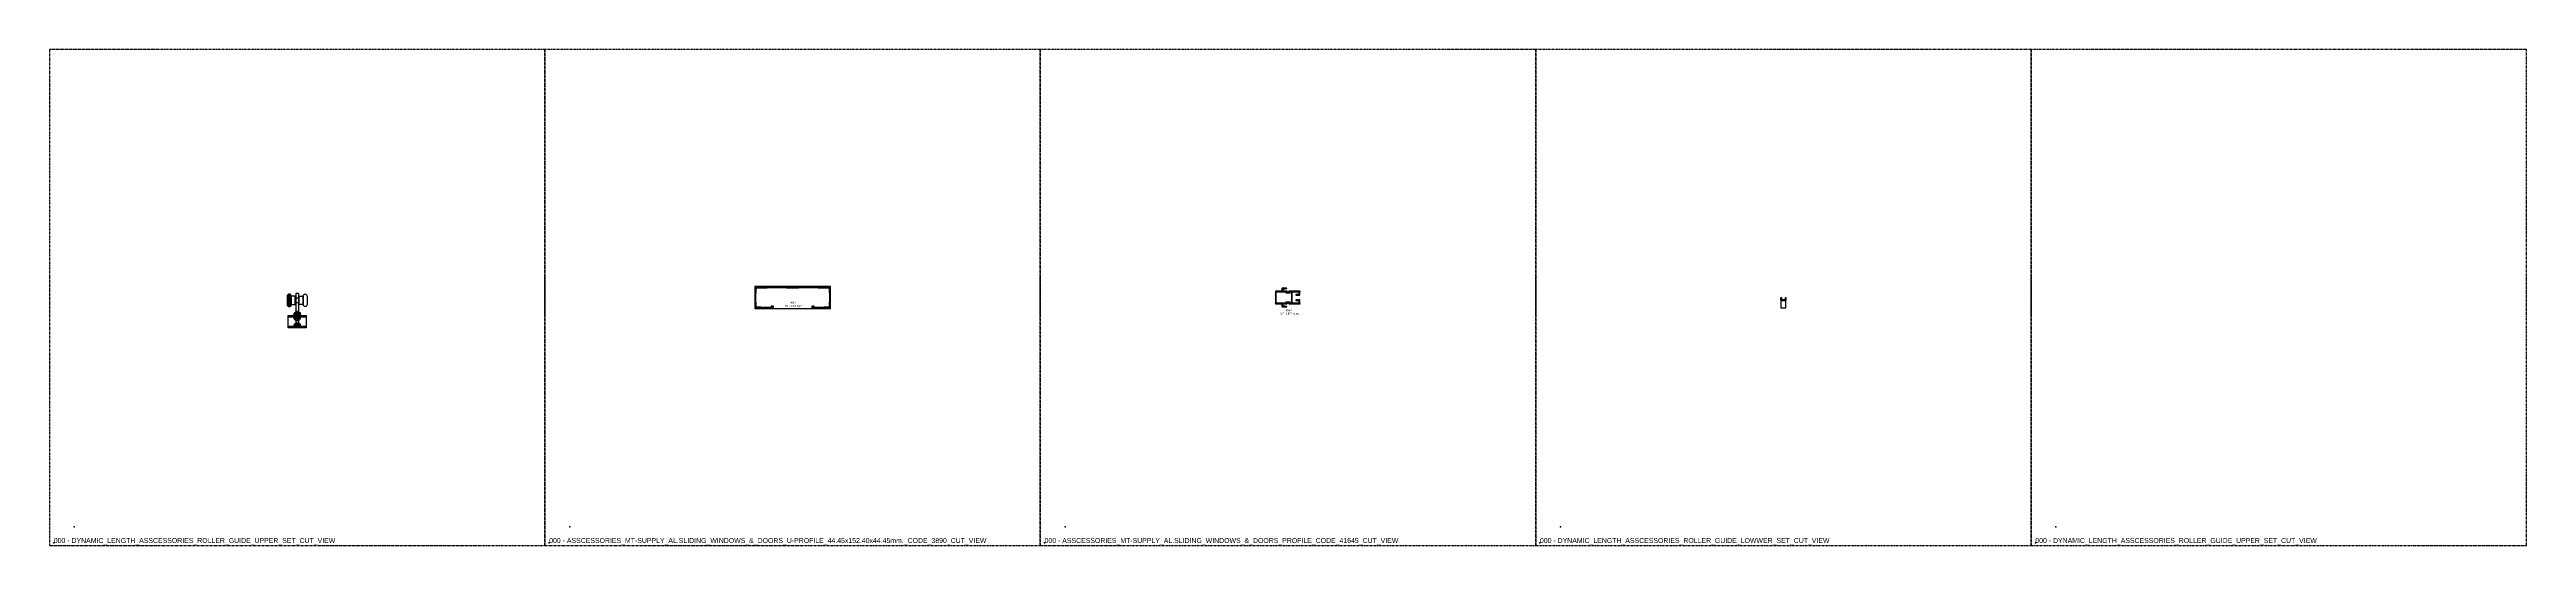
# Model space of a CAD drawing. Header units: millimetres. Extents: x -244126 to 368105, y -173968 to 259060.
# Drawn here: x 158884 to 163884, y -94682 to -93682 of the extents above; entities that cross this region are included whole.
import ezdxf

# ---------------------------------------------------------------- set-up
doc = ezdxf.new("R2010")
doc.units = ezdxf.units.MM
doc.header["$MEASUREMENT"] = 0
doc.linetypes.add('005_GG_TA_LINE', pattern=[13.75, 5, -1.25, 1.25, -1.25, 5])
doc.linetypes.add('HIDDEN', pattern=[9.525, 6.35, -3.175])
for name, color, linetype in [('000 - H A T C H', 8, 'Continuous'), ('000 - H I D D E N', 7, 'Continuous'), ('000 - L I N E 0.1', 1, 'Continuous'), ('000 - WIPEOUT', 250, 'Continuous'), ('001 - ASCESSORIES', 1, 'Continuous'), ('T', 2, 'Continuous')]:
    doc.layers.add(name, color=color, linetype=linetype)
doc.layers.add('TEXT', color=12, linetype='Continuous', lineweight=30)
doc.styles.get("Standard").update_dxf_attribs({"font": 'arial.ttf'})
doc.styles.add('style13', font='GIL_____.TTF', dxfattribs={"width": 0.7, "height": 2})

# ---------------------------------------------------------------- blocks, each defined once
blk = doc.blocks.new('*U1759')
at = {"color": 0, "linetype": '005_GG_TA_LINE'}
blk.add_lwpolyline([(0, 0), (1000, 0), (1000, 1000), (0, 1000)], close=True, dxfattribs=at)
for p in [(8.6, 4.9), (50, 37.5)]:
    blk.add_point(p, dxfattribs=at)
blk.add_attdef('NAMEBLK', (8.6, 4.9), '', height=10, dxfattribs=at)
blk = doc.blocks.new('000 - ASSCESSORIES_MT-SUPPLY_AL.SLIDING_WINDOWS_&_DOORS_U-PROFILE_44.45x152.40x44.45mm._CODE_3890_CUT_VIEW')
at = {"layer": '000 - H A T C H', "linetype": 'ByBlock'}
h = blk.add_hatch(dxfattribs=at)
h.set_pattern_fill('ANSI32', color=256, scale=5, style=0)
h.set_pattern_definition([(45, (-53349.1975, -21290.9474), (-1.325825215, 1.325825215), []), (45, (-53348.3136, -21290.9474), (-1.325825215, 1.325825215), [])])
h.paths.add_polyline_path([(12.2, 19.725), (12.7, 20.225), (50.8, 20.225), (51.3, 19.725), (72.7, 19.725, -0.41421356), (73.7, 18.725), (73.7, 10.025), (74.2, 9.525), (74.2, -9.525), (73.7, -10.025), (73.7, -19.225, -0.41421356), (73.2, -19.725), (64, -19.725), (63.5, -20.225), (44.1, -20.225, -0.41421356), (43.6, -19.725), (43.6, -18.225, 0.41421356), (43.1, -17.725), (41.3, -17.725), (40.8, -18.225), (40.3, -17.725), (39.4, -17.725, 1), (39.4, -19.725), (41.3, -19.725, -0.41421356), (41.6, -20.025), (41.6, -21.925, 0.41421356), (41.9, -22.225), (75.9, -22.225, 0.41421356), (76.2, -21.925), (76.2, 21.925, 0.41421356), (75.9, 22.225), (0, 22.225), (-75.9, 22.225, 0.41421356), (-76.2, 21.925), (-76.2, -21.925, 0.41421356), (-75.9, -22.225), (-41.9, -22.225, 0.41421356), (-41.6, -21.925), (-41.6, -20.025, -0.41421356), (-41.3, -19.725), (-39.4, -19.725, 1), (-39.4, -17.725), (-40.3, -17.725), (-40.8, -18.225), (-41.3, -17.725), (-43.1, -17.725, 0.41421356), (-43.6, -18.225), (-43.6, -19.725, -0.41421356), (-44.1, -20.225), (-63.5, -20.225), (-64, -19.725), (-73.2, -19.725, -0.41421356), (-73.7, -19.225), (-73.7, -10.025), (-74.2, -9.525), (-74.2, 9.525), (-73.7, 10.025), (-73.7, 18.725, -0.41421356), (-72.7, 19.725), (-51.3, 19.725), (-50.8, 20.225), (-12.7, 20.225), (-12.2, 19.725), (0, 19.725)])
at = {"color": 250}
blk.add_lwpolyline([(-76.2, -22.225), (76.2, -22.225), (76.2, 22.225), (-76.2, 22.225)], close=True, dxfattribs=at)
at = {"layer": '001 - ASCESSORIES', "color": 0, "linetype": 'ByBlock'}
blk.add_lwpolyline([(41.8, -17.725), (41.3, -17.725), (40.8, -18.225), (40.3, -17.725), (39.4, -17.725, 1), (39.4, -19.725), (41.3, -19.725, -0.41421356), (41.6, -20.025), (41.6, -21.925, 0.41421356), (41.9, -22.225), (75.9, -22.225, 0.41421356), (76.2, -21.925), (76.2, 21.925, 0.41421356), (75.9, 22.225), (0, 22.225), (-75.9, 22.225, 0.41421356), (-76.2, 21.925), (-76.2, -21.925, 0.41421356), (-75.9, -22.225), (-41.9, -22.225, 0.41421356), (-41.6, -21.925), (-41.6, -20.025, -0.41421356), (-41.3, -19.725), (-39.4, -19.725, 1), (-39.4, -17.725), (-40.3, -17.725), (-40.8, -18.225), (-41.3, -17.725), (-43.1, -17.725, 0.41421356), (-43.6, -18.225), (-43.6, -19.725, -0.41421356), (-44.1, -20.225), (-63.5, -20.225), (-64, -19.725), (-73.2, -19.725, -0.41421356), (-73.7, -19.225), (-73.7, -10.025), (-74.2, -9.525), (-74.2, 9.525), (-73.7, 10.025), (-73.7, 18.725, -0.41421356), (-72.7, 19.725), (-51.3, 19.725), (-50.8, 20.225), (-12.7, 20.225), (-12.2, 19.725), (0, 19.725), (12.2, 19.725), (12.7, 20.225), (50.8, 20.225), (51.3, 19.725), (72.7, 19.725, -0.41421356), (73.7, 18.725), (73.7, 10.025), (74.2, 9.525), (74.2, -9.525), (73.7, -10.025), (73.7, -19.225, -0.41421356), (73.2, -19.725), (64, -19.725), (63.5, -20.225), (44.1, -20.225, -0.41421356), (43.6, -19.725), (43.6, -18.225, 0.41421356), (43.1, -17.725), (41.3, -17.725)], format="xyb", dxfattribs=at)
at = {"layer": 'T', "style": 'style13', "width": 0.7}
blk.add_text('WT : 1.878 Kg./m.', height=4, dxfattribs=at).set_placement((-15.487, -18.992))
at = {"layer": 'T', "insert": (-4.824, -8.599), "char_height": 4, "width": 23.84124, "attachment_point": 1, "style": 'style13'}
blk.add_mtext('3890', dxfattribs=at)
blk = doc.blocks.new('000 - ASSCESSORIES_MT-SUPPLY_AL.SLIDING_WINDOWS_&_DOORS_PROFILE_CODE_41645_CUT_VIEW')
at = {"layer": '000 - H A T C H'}
h = blk.add_hatch(dxfattribs=at)
h.set_pattern_fill('ANSI32', color=256, scale=3, style=0)
h.set_pattern_definition([(45, (-54273.3902, -22199.1822), (-0.795495129, 0.795495129), []), (45, (-54272.8598, -22199.1822), (-0.795495129, 0.795495129), [])])
edge = h.paths.add_edge_path(flags=16)
edge.add_arc((-4, -9.7), 0.5, 450, 540, ccw=False)
edge.add_line((-4, -9.2), (4, -9.2))
edge.add_arc((4, -9.7), 0.5, 360, 450, ccw=False)
edge.add_line((4.5, -9.7), (4.5, -11))
edge.add_arc((5, -11), 0.5, 540, 630)
edge.add_line((5, -11.5), (6.5, -11.5))
edge.add_arc((6.5, -11), 0.5, 270, 360)
edge.add_line((7, -11), (7, 11))
edge.add_arc((6.5, 11), 0.5, 360, 450)
edge.add_line((6.5, 11.5), (5, 11.5))
edge.add_arc((5, 11), 0.5, 450, 540)
edge.add_line((4.5, 11), (4.5, 9.7))
edge.add_arc((4, 9.7), 0.5, 270, 360, ccw=False)
edge.add_line((4, 9.2), (-4, 9.2))
edge.add_arc((-4, 9.7), 0.5, 180, 270, ccw=False)
edge.add_line((-4.5, 9.7), (-4.5, 11))
edge.add_arc((-5, 11), 0.5, 360, 450)
edge.add_line((-5, 11.5), (-23.4, 11.5))
edge.add_arc((-23.4, 11), 0.5, 450, 540)
edge.add_line((-23.9, 11), (-23.9, -11))
edge.add_arc((-23.4, -11), 0.5, 540, 630)
edge.add_line((-23.4, -11.5), (-5, -11.5))
edge.add_arc((-5, -11), 0.5, 270, 360)
edge.add_line((-4.5, -11), (-4.5, -9.7))
edge = h.paths.add_edge_path()
edge.add_arc((-2.1, -12.5), 0.5, 270, 450, ccw=False)
edge.add_line((-2.1, -13), (-9.4, -13))
edge.add_arc((-9.4, -14.2), 1.2, 450, 540)
edge.add_line((-10.6, -14.2), (-10.6, -17.2))
edge.add_arc((-10.3, -17.2), 0.3, 540, 630)
edge.add_line((-10.3, -17.5), (-9.4, -17.5))
edge.add_arc((-9.4, -17.2), 0.3, 270, 375)
edge.add_line((-9.1, -17.1), (-9.2, -16.9))
edge.add_arc((-8.9, -16.8), 0.3, 75, 195.4474, ccw=False)
edge.add_line((-8.8, -16.5), (-2.8, -18.1))
edge.add_arc((-2.9, -18.4), 0.3, 334.287, 435, ccw=False)
edge.add_arc((-3.3, -18.2), 0.8, 270, 334.287, ccw=False)
edge.add_line((-3.3, -19), (-11.4, -19))
edge.add_arc((-11.4, -18), 1, 180, 270, ccw=False)
edge.add_line((-12.4, -18), (-12.4, -14.2))
edge.add_arc((-13.6, -14.2), 1.2, 360, 450)
edge.add_line((-13.6, -13), (-24.9, -13))
edge.add_arc((-24.9, -12.5), 0.5, 180, 270, ccw=False)
edge.add_line((-25.4, -12.5), (-25.4, 12.5))
edge.add_arc((-24.9, 12.5), 0.5, 90, 180, ccw=False)
edge.add_line((-24.9, 13), (-13.6, 13))
edge.add_arc((-13.6, 14.2), 1.2, 270, 360)
edge.add_line((-12.4, 14.2), (-12.4, 18))
edge.add_arc((-11.4, 18), 1, 450, 540, ccw=False)
edge.add_line((-11.4, 19), (-3.3, 19))
edge.add_arc((-3.3, 18.2), 0.8, 385.713, 450, ccw=False)
edge.add_arc((-2.9, 18.4), 0.3, 285, 385.713, ccw=False)
edge.add_line((-2.8, 18.1), (-8.8, 16.5))
edge.add_arc((-8.9, 16.8), 0.3, 164.5526, 285, ccw=False)
edge.add_line((-9.2, 16.9), (-9.1, 17.1))
edge.add_arc((-9.4, 17.2), 0.3, 345, 450)
edge.add_line((-9.4, 17.5), (-10.3, 17.5))
edge.add_arc((-10.3, 17.2), 0.3, 450, 540)
edge.add_line((-10.6, 17.2), (-10.6, 14.2))
edge.add_arc((-9.4, 14.2), 1.2, 180, 270)
edge.add_line((-9.4, 13), (-2.1, 13))
edge.add_arc((-2.1, 12.5), 0.5, 270, 450, ccw=False)
edge.add_line((-2.1, 12), (-2.7, 12))
edge.add_arc((-2.7, 11.7), 0.3, 450, 540)
edge.add_line((-3, 11.7), (-3, 11))
edge.add_arc((-2.7, 11), 0.3, 540, 630)
edge.add_line((-2.7, 10.7), (2.7, 10.7))
edge.add_arc((2.7, 11), 0.3, 270, 360)
edge.add_line((3, 11), (3, 11.7))
edge.add_arc((2.7, 11.7), 0.3, 360, 450)
edge.add_line((2.7, 12), (2.1, 12))
edge.add_arc((2.1, 12.5), 0.5, 90, 270, ccw=False)
edge.add_line((2.1, 13), (23.7, 13))
edge.add_arc((23.7, 12), 1, 385.3769, 450, ccw=False)
edge.add_arc((24.3, 12.3), 0.3, 270, 385.3769, ccw=False)
edge.add_line((24.3, 12), (23.6, 12))
edge.add_line((23.6, 12), (23.6, 5.2))
edge.add_arc((23.1, 5.2), 0.5, 270, 360, ccw=False)
edge.add_line((23.1, 4.8), (22.1, 4.8))
edge.add_line((22.1, 4.8), (22.1, 5.2))
edge.add_line((22.1, 5.2), (21.6, 4.8))
edge.add_line((21.6, 4.8), (20.6, 4.8))
edge.add_line((20.6, 4.8), (20.6, 5.2))
edge.add_line((20.6, 5.2), (20.1, 4.8))
edge.add_line((20.1, 4.8), (19.1, 4.8))
edge.add_line((19.1, 4.8), (19.1, 5.2))
edge.add_line((19.1, 5.2), (18.6, 4.8))
edge.add_line((18.6, 4.8), (16.6, 4.8))
edge.add_arc((16.6, 5.5), 0.75, 90, 270, ccw=False)
edge.add_line((16.6, 6.2), (21.6, 6.2))
edge.add_arc((21.6, 6.8), 0.5, 270, 360)
edge.add_line((22.1, 6.8), (22.1, 11))
edge.add_arc((21.6, 11), 0.5, 360, 450)
edge.add_line((21.6, 11.5), (9, 11.5))
edge.add_arc((9, 11), 0.5, 450, 540)
edge.add_line((8.5, 11), (8.5, -11))
edge.add_arc((9, -11), 0.5, 540, 630)
edge.add_line((9, -11.5), (21.6, -11.5))
edge.add_arc((21.6, -11), 0.5, 270, 360)
edge.add_line((22.1, -11), (22.1, -6.8))
edge.add_arc((21.6, -6.8), 0.5, 360, 450)
edge.add_line((21.6, -6.2), (16.6, -6.2))
edge.add_arc((16.6, -5.5), 0.75, 90, 270, ccw=False)
edge.add_line((16.6, -4.8), (18.6, -4.8))
edge.add_line((18.6, -4.8), (19.1, -5.2))
edge.add_line((19.1, -5.2), (19.1, -4.8))
edge.add_line((19.1, -4.8), (20.1, -4.8))
edge.add_line((20.1, -4.8), (20.6, -5.2))
edge.add_line((20.6, -5.2), (20.6, -4.8))
edge.add_line((20.6, -4.8), (21.6, -4.8))
edge.add_line((21.6, -4.8), (22.1, -5.2))
edge.add_line((22.1, -5.2), (22.1, -4.8))
edge.add_line((22.1, -4.8), (23.1, -4.8))
edge.add_arc((23.1, -5.2), 0.5, 360, 450, ccw=False)
edge.add_line((23.6, -5.2), (23.6, -12))
edge.add_line((23.6, -12), (24.3, -12))
edge.add_arc((24.3, -12.3), 0.3, 334.6231, 450, ccw=False)
edge.add_arc((23.7, -12), 1, 270, 334.6231, ccw=False)
edge.add_line((23.7, -13), (2.1, -13))
edge.add_arc((2.1, -12.5), 0.5, 90, 270, ccw=False)
edge.add_line((2.1, -12), (2.7, -12))
edge.add_arc((2.7, -11.7), 0.3, 270, 360)
edge.add_line((3, -11.7), (3, -11))
edge.add_arc((2.7, -11), 0.3, 360, 450)
edge.add_line((2.7, -10.7), (-2.7, -10.7))
edge.add_arc((-2.7, -11), 0.3, 450, 540)
edge.add_line((-3, -11), (-3, -11.7))
edge.add_arc((-2.7, -11.7), 0.3, 540, 630)
edge.add_line((-2.7, -12), (-2.1, -12))
at = {"layer": '001 - ASCESSORIES'}
for points in [[(-12.4, -14.2), (-12.4, -18, 0.414214), (-11.4, -19), (-3.3, -19, 0.288101), (-2.6, -18.5, 0.470101), (-2.8, -18.1), (-8.8, -16.5, 0.579956), (-9.2, -16.9), (-9.1, -17.1, -0.493145), (-9.4, -17.5), (-10.3, -17.5, -0.414214), (-10.6, -17.2), (-10.6, -14.2, -0.414214), (-9.4, -13), (-2.1, -13, 1), (-2.1, -12), (-2.7, -12, -0.414214), (-3, -11.7), (-3, -11, -0.414214), (-2.7, -10.7), (2.7, -10.7, -0.414214), (3, -11), (3, -11.7, -0.414214), (2.7, -12), (2.1, -12, 1), (2.1, -13), (23.7, -13, 0.28969), (24.6, -12.4, 0.55076), (24.3, -12), (23.6, -12), (23.6, -5.2, 0.414214), (23.1, -4.8), (22.1, -4.8), (22.1, -5.2), (21.6, -4.8), (20.6, -4.8), (20.6, -5.2), (20.1, -4.8), (19.1, -4.8), (19.1, -5.2), (18.6, -4.8), (16.6, -4.8, 1), (16.6, -6.2), (21.6, -6.2, -0.414214), (22.1, -6.8), (22.1, -11, -0.414214), (21.6, -11.5), (9, -11.5, -0.414214), (8.5, -11), (8.5, 11, -0.414214), (9, 11.5), (21.6, 11.5, -0.414214), (22.1, 11), (22.1, 6.8, -0.414214), (21.6, 6.2), (16.6, 6.2, 1), (16.6, 4.8), (18.6, 4.8), (19.1, 5.2), (19.1, 4.8), (20.1, 4.8), (20.6, 5.2), (20.6, 4.8), (21.6, 4.8), (22.1, 5.2), (22.1, 4.8), (23.1, 4.8, 0.414214), (23.6, 5.2), (23.6, 12), (24.3, 12, 0.55076), (24.6, 12.4, 0.28969), (23.7, 13), (2.1, 13, 1), (2.1, 12), (2.7, 12, -0.414214), (3, 11.7), (3, 11, -0.414214), (2.7, 10.7), (-2.7, 10.7, -0.414214), (-3, 11), (-3, 11.7, -0.414214), (-2.7, 12), (-2.1, 12, 1), (-2.1, 13), (-9.4, 13, -0.414214), (-10.6, 14.2), (-10.6, 17.2, -0.414214), (-10.3, 17.5), (-9.4, 17.5, -0.493145), (-9.1, 17.1), (-9.2, 16.9, 0.579956), (-8.8, 16.5), (-2.8, 18.1, 0.470101), (-2.6, 18.5, 0.288101), (-3.3, 19), (-11.4, 19, 0.414214), (-12.4, 18), (-12.4, 14.2, -0.414214), (-13.6, 13), (-24.9, 13, 0.414214), (-25.4, 12.5), (-25.4, -12.5, 0.414214), (-24.9, -13), (-13.6, -13, -0.414214)], [(-23.9, -11), (-23.9, 11, -0.414214), (-23.4, 11.5), (-5, 11.5, -0.414214), (-4.5, 11), (-4.5, 9.7, 0.414214), (-4, 9.2), (4, 9.2, 0.414214), (4.5, 9.7), (4.5, 11, -0.414214), (5, 11.5), (6.5, 11.5, -0.414214), (7, 11), (7, -11, -0.414214), (6.5, -11.5), (5, -11.5, -0.414214), (4.5, -11), (4.5, -9.7, 0.414214), (4, -9.2), (-4, -9.2, 0.414214), (-4.5, -9.7), (-4.5, -11, -0.414214), (-5, -11.5), (-23.4, -11.5, -0.414214)]]:
    blk.add_lwpolyline(points, format="xyb", close=True, dxfattribs=at)
at = {"layer": 'TEXT', "style": 'style13', "width": 0.7}
blk.add_text('WT : 0.877 Kg./m.', height=4, dxfattribs=at).set_placement((-15.3, -34.6))
at = {"layer": 'TEXT', "insert": (-4.9, -24.1), "char_height": 4, "width": 23.841, "attachment_point": 1, "style": 'style13'}
blk.add_mtext('41645', dxfattribs=at)
blk = doc.blocks.new('000 - DYNAMIC_LENGTH_ASSCESSORIES_ROLLER_GUIDE_LOWWER_SET_CUT_VIEW')
at = {"layer": '000 - H A T C H'}
h = blk.add_hatch(dxfattribs=at)
h.set_pattern_fill('ANSI32', color=8)
h.set_pattern_definition([(45, (-24334.9686, 515.3569), (-0.265165043, 0.265165043), []), (45, (-24334.7918, 515.3569), (-0.265165043, 0.265165043), [])])
edge = h.paths.add_edge_path()
edge.add_line((5, 0), (5, -4))
edge.add_arc((4, -4), 1, -90, 0, ccw=False)
edge.add_line((4, -5), (-4, -5))
edge.add_arc((-4, -4), 1, 180, 270, ccw=False)
edge.add_line((-5, -4), (-5, 0))
edge.add_line((-5, 0), (-4, 0))
edge.add_line((-4, 0), (-4, -3))
edge.add_arc((-3, -3), 1, 180, 270)
edge.add_line((-3, -4), (3, -4))
edge.add_arc((3, -3), 1, 270, 360)
edge.add_line((4, -3), (4, 0))
edge.add_line((4, 0), (5, 0))
at = {"color": 0}
for points in [[(-5, -6), (5, -6), (5, -5), (-5, -5)], [(-5, -21), (5, -21), (5, -6), (-5, -6)]]:
    blk.add_lwpolyline(points, close=True, dxfattribs=at)
at = {"layer": '001 - ASCESSORIES', "color": 0}
blk.add_lwpolyline([(5, 0), (5, -4, -0.414214), (4, -5), (-4, -5, -0.414214), (-5, -4), (-5, 0), (-4, 0), (-4, -3, 0.414214), (-3, -4), (3, -4, 0.414214), (4, -3), (4, 0)], format="xyb", close=True, dxfattribs=at)
blk = doc.blocks.new('NUT HEX SS. M6 - SIDE')
blk.add_wipeout([(0.0491, -0.0223), (0.0547, -0.0223), (0.0547, -0.0112), (0.0491, -0.0112)]).dxf.layer = '000 - WIPEOUT'
at = {"layer": '001 - ASCESSORIES', "color": 8, "linetype": 'Continuous'}
for p, q in [((0.0491, -0.0209), (0.0491, -0.0126)), ((0.0547, -0.0209), (0.0547, -0.0126))]:
    blk.add_line(p, q, dxfattribs=at)
at = {"layer": '001 - ASCESSORIES', "color": 0, "linetype": 'Continuous'}
for p, q in [((0.0543, -0.0112), (0.0495, -0.0112)), ((0.0543, -0.014), (0.0495, -0.014)), ((0.0543, -0.0196), (0.0495, -0.0196)), ((0.0543, -0.0223), (0.0495, -0.0223))]:
    blk.add_line(p, q, dxfattribs=at)
for centre, radius, start, end in [((0.0517, -0.0126), 0.00255, 147.1328, 212.8672), ((0.0587, -0.0168), 0.0096, 163.2213, 196.7787), ((0.0517, -0.0209), 0.00255, 147.1328, 212.8672), ((0.0522, -0.0126), 0.00255, 327.1328, 32.8672), ((0.0451, -0.0168), 0.0096, 343.2213, 16.7787), ((0.0522, -0.0209), 0.00255, 327.1328, 32.8672)]:
    blk.add_arc(centre, radius, start, end, dxfattribs=at)
blk = doc.blocks.new('*U4663')
at = {"layer": '000 - L I N E 0.1', "color": 0}
blk.add_blockref('NUT HEX SS. M6 - SIDE', (-0.0491, 0.0168), dxfattribs=at)
at = {"layer": '000 - H I D D E N', "color": 8, "linetype": 'HIDDEN'}
for p, q in [((0.0028, -0.0075), (0.0028, 0.0075)), ((-0.0015, 0), (0.0085, 0))]:
    blk.add_line(p, q, dxfattribs=at)
blk = doc.blocks.new('000 - DYNAMIC_LENGTH_ASSCESSORIES_ROLLER_GUIDE_UPPER_SET_CUT_VIEW')
at = {"layer": '000 - H A T C H'}
h = blk.add_hatch(dxfattribs=at)
h.set_pattern_fill('ANSI36', color=8, scale=5, angle=45)
h.set_pattern_definition([(90, (32, 0), (-0.625, 1.09375), [1.5625, -0.3125, 0, -0.3125])])
edge = h.paths.add_edge_path()
edge.add_arc((-16, -14.2), 4, 270, 360)
edge.add_line((-12, -14.2), (-12, 2.8))
edge.add_arc((-16, 2.8), 4, 0, 90)
edge.add_arc((-16, 2.8), 4, 90, 180)
edge.add_line((-20, 2.8), (-20, -14.2))
edge.add_arc((-16, -14.2), 4, 180, 270)
h = blk.add_hatch(dxfattribs=at)
h.set_pattern_fill('ANSI36', color=8, scale=5, angle=45)
edge = h.paths.add_edge_path()
edge.add_arc((-16, -14.2), 4, 270, 360)
edge.add_line((-12, -14.2), (-12, 2.8))
edge.add_arc((-16, 2.8), 4, 0, 90)
edge.add_arc((-16, 2.8), 4, 90, 180)
edge.add_line((-20, 2.8), (-20, -14.2))
edge.add_arc((-16, -14.2), 4, 180, 270)
at = {"color": 8}
blk.add_line((-18, -39.2), (18, -39.2), dxfattribs=at)
at = {"color": 1}
for points in [[(-3, -54.2), (3, -54.2), (3, 8), (-3, 8)], [(-18, -36.2), (18, -36.2), (18, -58.2), (-18, -58.2)]]:
    blk.add_lwpolyline(points, close=True, dxfattribs=at)
at = {"color": 2}
blk.add_lwpolyline([(-18, -58.2), (18, -58.2), (18, -61.2), (-18, -61.2)], close=True, dxfattribs=at)
at = {"layer": '001 - ASCESSORIES', "color": 0}
for points in [[(-16, -18.2), (-16, -18.2, 0.414214), (-12, -14.2), (-12, 2.8, 0.414214), (-16, 6.8), (-16, 6.8, 0.414214), (-20, 2.8), (-20, -14.2, 0.414214)], [(20, -14.2, -0.414214), (16, -18.2, -0.414214), (12, -14.2), (12, 2.8, -0.414214), (16, 6.8), (16, 6.8, -0.414214), (20, 2.8)]]:
    blk.add_lwpolyline(points, format="xyb", close=True, dxfattribs=at)
for points in [[(-12, -14.2), (-4, -14.2), (-4, 2.8), (-12, 2.8)], [(12, -14.2), (4, -14.2), (4, 2.8), (12, 2.8)], [(-4, -10.2), (4, -10.2), (4, -1.2), (-4, -1.2)]]:
    blk.add_lwpolyline(points, close=True, dxfattribs=at)
at = {"layer": '001 - ASCESSORIES', "xscale": 1000, "yscale": 1000, "zscale": 1000, "rotation": 270}
blk.add_blockref('*U4663', (0, -39.2), dxfattribs=at)
at = {"layer": '001 - ASCESSORIES', "xscale": -1000, "yscale": 1000, "zscale": 1000, "rotation": 270}
blk.add_blockref('*U4663', (0, -35.2), dxfattribs=at)
at = {"color": 1}
blk.add_lwpolyline([(-7.5, -35.2), (7.5, -35.2), (7.5, -36.2), (-7.5, -36.2)], close=True, dxfattribs=at)
at = {"layer": '001 - ASCESSORIES', "color": 2, "xscale": -1000, "yscale": 1000, "zscale": 1000, "rotation": 270}
blk.add_blockref('*U4663', (0, -58.2), dxfattribs=at)

msp = doc.modelspace()

# ---------------------------------------------------------------- block references
for name, p in [('000 - ASSCESSORIES_MT-SUPPLY_AL.SLIDING_WINDOWS_&_DOORS_U-PROFILE_44.45x152.40x44.45mm._CODE_3890_CUT_VIEW', (160384.1015, -94181.80137)), ('000 - ASSCESSORIES_MT-SUPPLY_AL.SLIDING_WINDOWS_&_DOORS_PROFILE_CODE_41645_CUT_VIEW', (161384.1015, -94181.80137)), ('000 - DYNAMIC_LENGTH_ASSCESSORIES_ROLLER_GUIDE_LOWWER_SET_CUT_VIEW', (162384.1015, -94181.80137))]:
    msp.add_blockref(name, p)
at = {"layer": '001 - ASCESSORIES', "linetype": '005_GG_TA_LINE'}
for p, values in [((158884.1015, -94681.80137), {'NAMEBLK': '000 - DYNAMIC_LENGTH_ASSCESSORIES_ROLLER_GUIDE_UPPER_SET_CUT_VIEW'}), ((159884.1015, -94681.80137), {'NAMEBLK': '000 - ASSCESSORIES_MT-SUPPLY_AL.SLIDING_WINDOWS_&_DOORS_U-PROFILE_44.45x152.40x44.45mm._CODE_3890_CUT_VIEW'}), ((160884.1015, -94681.80137), {'NAMEBLK': '000 - ASSCESSORIES_MT-SUPPLY_AL.SLIDING_WINDOWS_&_DOORS_PROFILE_CODE_41645_CUT_VIEW'}), ((161884.1015, -94681.80137), {'NAMEBLK': '000 - DYNAMIC_LENGTH_ASSCESSORIES_ROLLER_GUIDE_LOWWER_SET_CUT_VIEW'}), ((162884.1015, -94681.80137), {'NAMEBLK': '000 - DYNAMIC_LENGTH_ASSCESSORIES_ROLLER_GUIDE_UPPER_SET_CUT_VIEW'})]:
    msp.add_blockref('*U1759', p, dxfattribs=at).add_auto_attribs(values)

# ---------------------------------------------------------------- next in the draw order: block references
msp.add_blockref('000 - DYNAMIC_LENGTH_ASSCESSORIES_ROLLER_GUIDE_UPPER_SET_CUT_VIEW', (159384.1015, -94181.80137))

doc.saveas('drawing.dxf')
